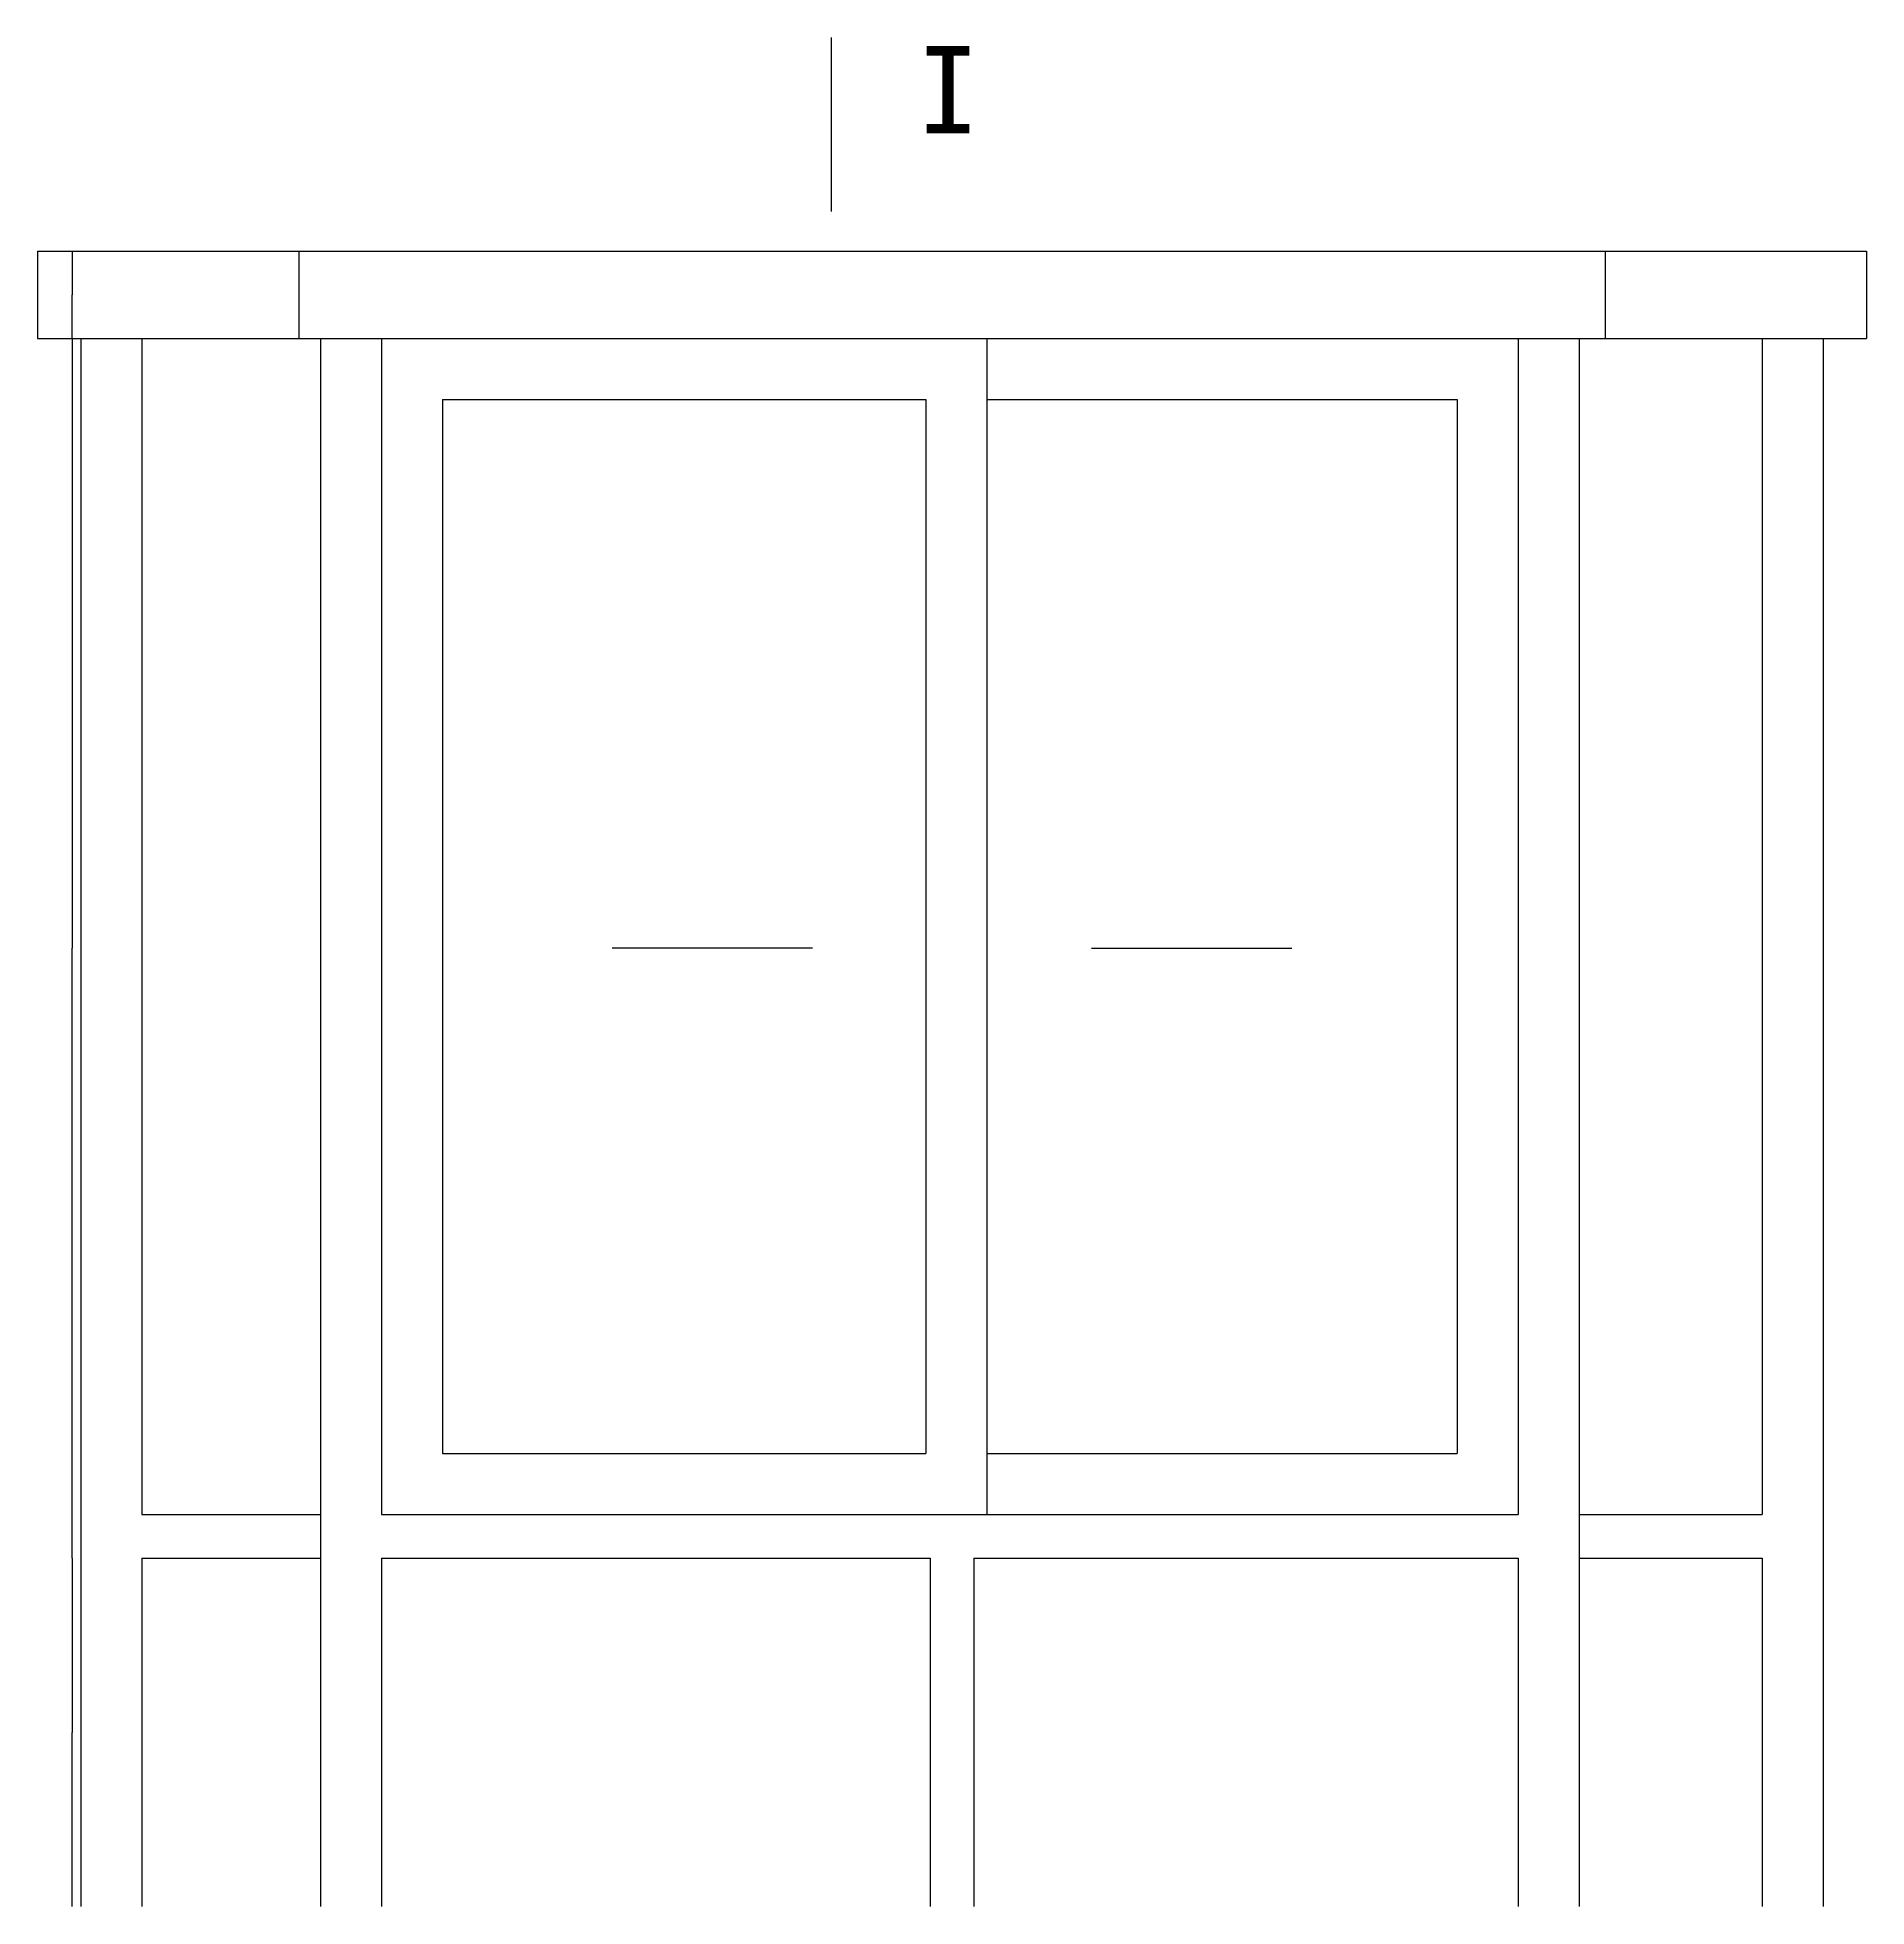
# Model space of a CAD drawing. Header units: metres. Extents: x 2111 to 6674, y -3242 to 1303.
# Drawn here: x 4250 to 6350, y -1850 to 296 of the extents above; entities that cross this region are included whole.
import ezdxf

# ---------------------------------------------------------------- set-up
doc = ezdxf.new("R2010")
doc.units = ezdxf.units.M
for name, color, linetype in [('E_WALL', 255, 'Continuous'), ('LM', 141, 'Continuous'), ('PUB_DIM', 3, 'Continuous')]:
    doc.layers.add(name, color=color, linetype=linetype)
doc.dimstyles.get("Standard").update_dxf_attribs({"dimtxt": 2.5, "dimasz": 2.5, "dimexe": 1.25, "dimexo": 0.625, "dimtad": 1, "dimcen": 2.5, "dimazin": 3, "dimtfac": 1, "dimtmove": 0, "dimatfit": 3})

# ---------------------------------------------------------------- blocks, each defined once
blk = doc.blocks.new('*D7')
for p, q in [((4290, -50), (4290, -750)), ((4289.75, -750), (4289.5, -750)), ((4290, -1450), (4290, -750)), ((4290, -750), (4290, -750)), ((4290.25, -750), (4290.5, -750))]:
    blk.add_line(p, q)
at = {"layer": 'Defpoints'}
for p in [(4290, -50), (4290, -750), (4290, -1450)]:
    blk.add_point(p, dxfattribs=at)
at = {"layer": 'PUB_DIM', "insert": (4290, -748.875), "char_height": 1, "attachment_point": 5}
blk.add_mtext('0', dxfattribs=at)
blk = doc.blocks.new('*D8')
for p, q in [((4290, -1450), (4290, -1650)), ((4289.75, -1650), (4289.5, -1650)), ((4290, -1850), (4290, -1650)), ((4290, -1650), (4290, -1650)), ((4290.25, -1650), (4290.5, -1650))]:
    blk.add_line(p, q)
at = {"layer": 'Defpoints'}
for p in [(4290, -1450), (4290, -1650), (4290, -1850)]:
    blk.add_point(p, dxfattribs=at)
at = {"layer": 'PUB_DIM', "insert": (4290, -1648.875), "char_height": 1, "attachment_point": 5}
blk.add_mtext('0', dxfattribs=at)
blk = doc.blocks.new('*D10')
for p, q in [((4290, 50), (4290, 0)), ((4289.75, 0), (4289.5, 0)), ((4290, -50), (4290, 0)), ((4290, 0), (4290, 0)), ((4290.25, 0), (4290.5, 0))]:
    blk.add_line(p, q)
at = {"layer": 'Defpoints'}
for p in [(4290, 50), (4290, 0), (4290, -50)]:
    blk.add_point(p, dxfattribs=at)
at = {"layer": 'PUB_DIM', "insert": (4290, 1.125), "char_height": 1, "attachment_point": 5}
blk.add_mtext('0', dxfattribs=at)

msp = doc.modelspace()

# ---------------------------------------------------------------- linework, layer by layer
at = {"layer": 'E_WALL'}
for p, q in [((4250, 50), (6350, 50)), ((4250, 50), (4250, -50)), ((4550, 50), (4550, -50)), ((6050, 50), (6050, -50)), ((6350, 50), (6350, -50)), ((4250, -50), (6350, -50)), ((4300, -50), (4300, -1850)), ((6300, -50), (6300, -1850))]:
    msp.add_line(p, q, dxfattribs=at)
at = {"layer": 'LM'}
for p, q in [((4370, -50), (4370, -1400)), ((4575, -50), (4575, -1850)), ((4645, -50), (4645, -1400)), ((5340, -50), (5340, -1400)), ((5950, -50), (5950, -1400)), ((6020, -50), (6020, -1850)), ((6230, -50), (6230, -1400)), ((4715, -120), (4715, -1330)), ((4715, -120), (5270, -120)), ((5270, -120), (5270, -1330)), ((5340, -120), (5880, -120)), ((5880, -120), (5880, -1330)), ((4715, -1330), (5270, -1330)), ((5340, -1330), (5880, -1330)), ((4370, -1400), (4575, -1400)), ((4645, -1400), (5950, -1400)), ((6020, -1400), (6230, -1400)), ((4370, -1450), (4370, -1850)), ((4370, -1450), (4575, -1450)), ((4645, -1450), (5275, -1450)), ((4645, -1450), (4645, -1850)), ((5275, -1450), (5275, -1850)), ((5325, -1450), (5950, -1450)), ((5325, -1450), (5325, -1850)), ((5950, -1450), (5950, -1850)), ((6020, -1450), (6230, -1450)), ((6230, -1450), (6230, -1850))]:
    msp.add_line(p, q, dxfattribs=at)
at = {"layer": 'PUB_DIM'}
for points in [[(5161.42, 295.56), (5161.42, 95.56)], [(5140, -750), (4910, -750)], [(5460, -750), (5690, -750)]]:
    msp.add_lwpolyline(points, dxfattribs=at)

# ---------------------------------------------------------------- texts
msp.add_text('I', height=100, dxfattribs=at).set_placement((5261.42, 185.56))

# ---------------------------------------------------------------- dimensions: what is measured, and where the dimension line sits
for base, p1, p2, picture, middle in [((4290, 0), (4290, -50), (4290, 50), '*D10', (4290, 1.125)), ((4290, -750), (4290, -1450), (4290, -50), '*D7', (4290, -748.875)), ((4290, -1650), (4290, -1850), (4290, -1450), '*D8', (4290, -1648.875))]:
    dim = msp.add_linear_dim(base=base, p1=p1, p2=p2, dimstyle='Standard', dxfattribs=at)
    dim.commit()
    dim.dimension.update_dxf_attribs({"geometry": picture, "text_midpoint": middle})

doc.saveas('drawing.dxf')
